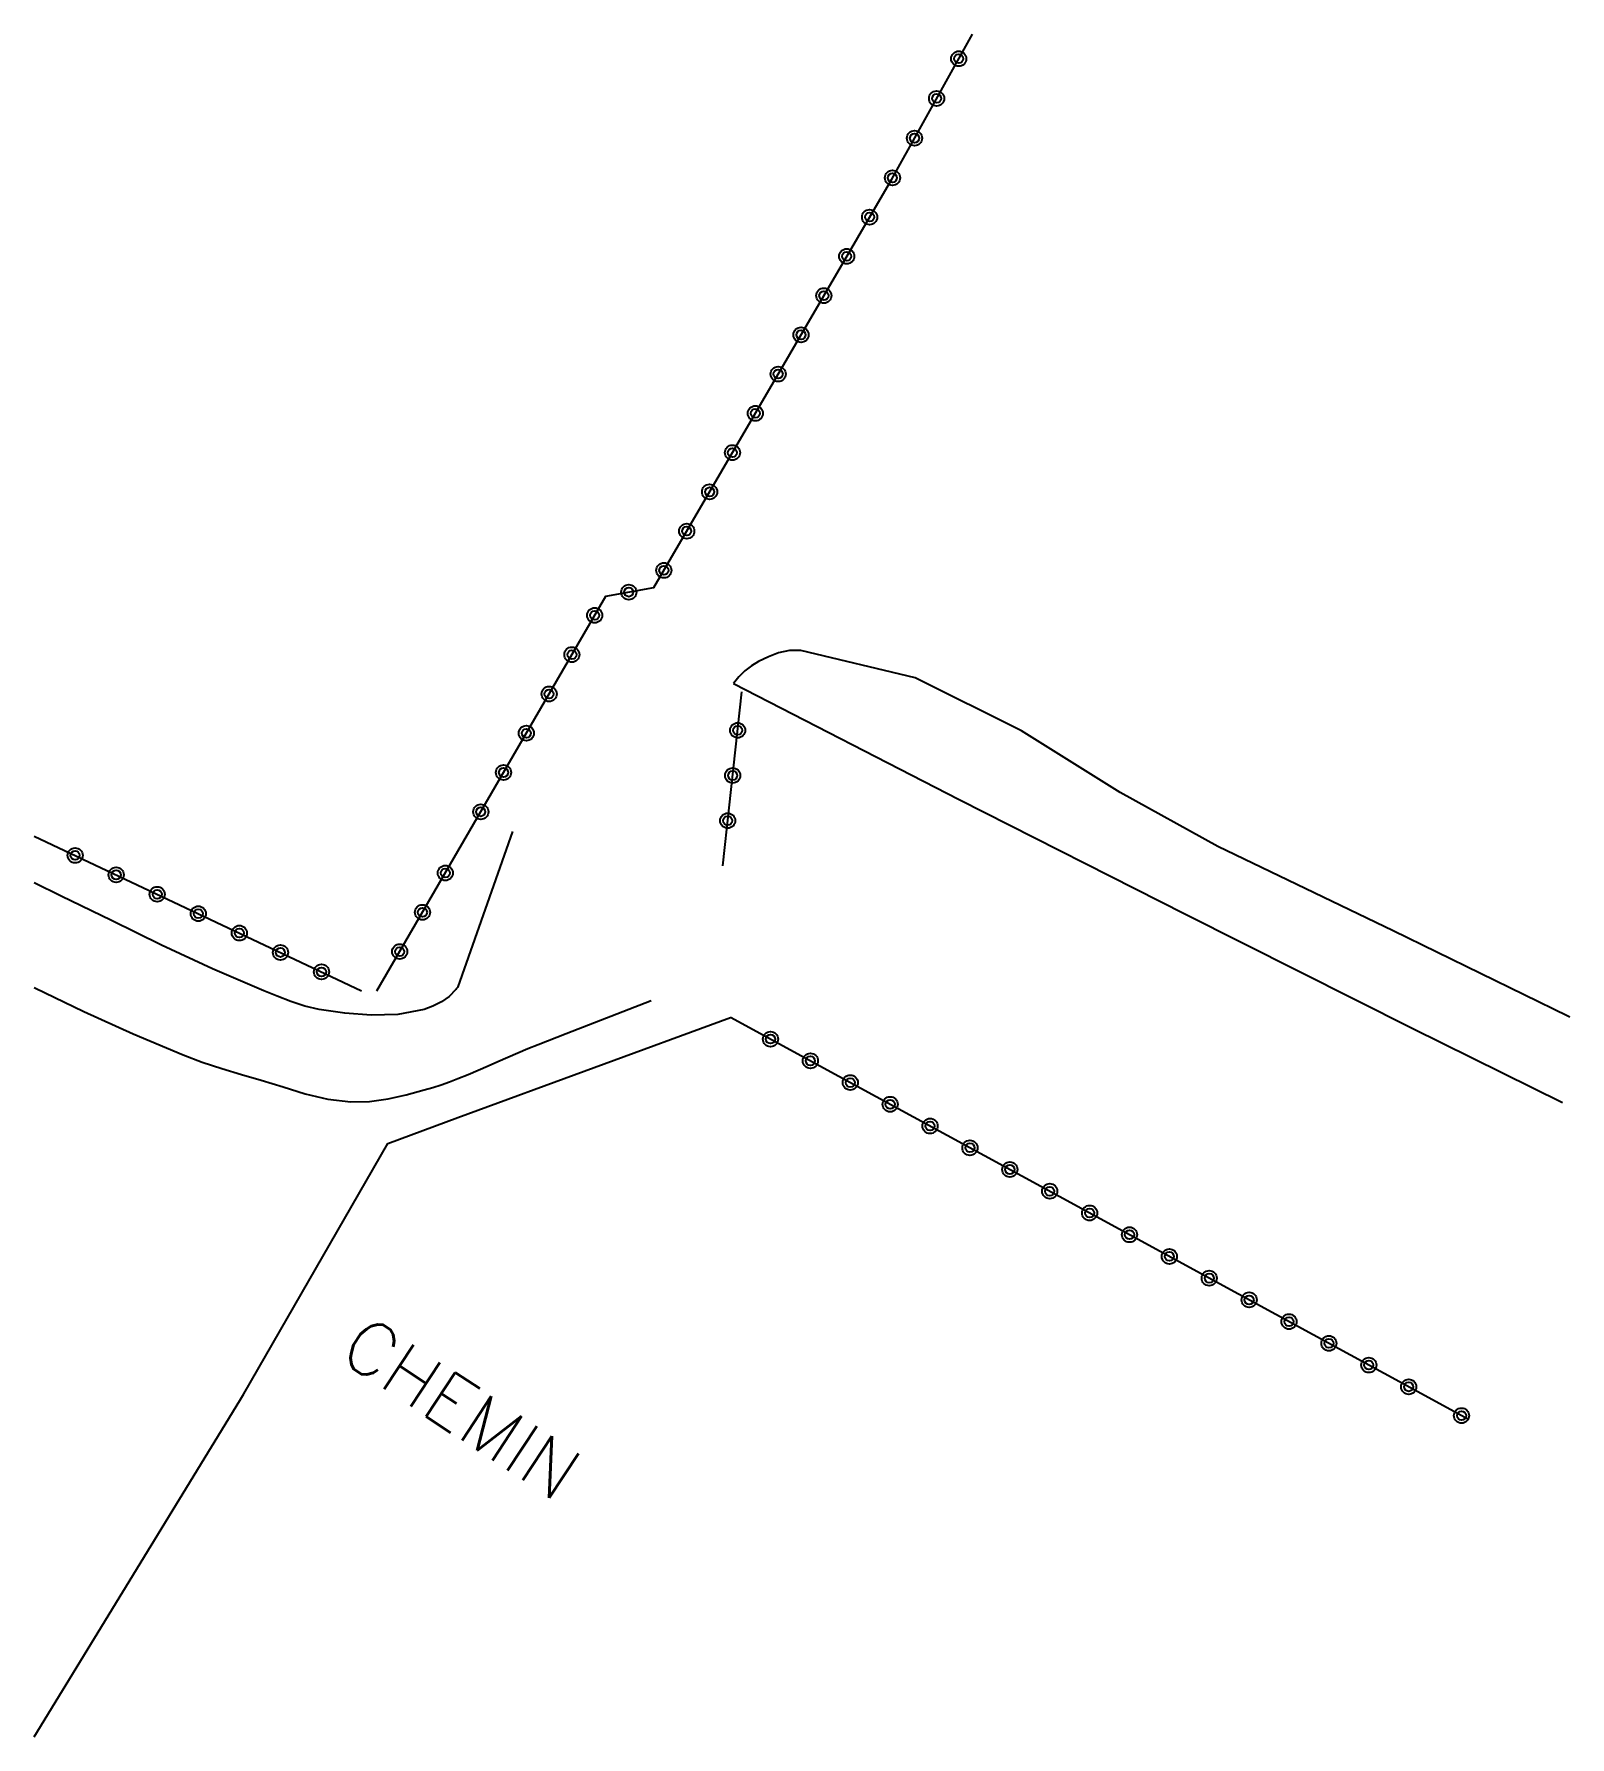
# Model space of a CAD drawing. Header units: millimetres. Extents: x 113000 to 114000, y 148000 to 148862.
# Drawn here: x 113000 to 113050.7, y 148159.7 to 148215.9 of the extents above; entities that cross this region are included whole.
import ezdxf

# ---------------------------------------------------------------- set-up
doc = ezdxf.new("R2010")
doc.units = ezdxf.units.MM
doc.layers.get('0').update_dxf_attribs({"linetype": 'CONTINUOUS'})
for name, color, linetype in [('W0071', 7, 'CONTINUOUS'), ('W0211', 2, 'CONTINUOUS'), ('W0214', 2, 'CONTINUOUS'), ('W0323', 7, 'CONTINUOUS'), ('W0330', 7, 'CONTINUOUS'), ('W0989', 7, 'CONTINUOUS')]:
    doc.layers.add(name, color=color, linetype=linetype)
doc.styles.get("Standard").update_dxf_attribs({"font": 'romans.shx', "width": 0.85})

msp = doc.modelspace()

# ---------------------------------------------------------------- texts
at = {"layer": 'W0989'}
msp.add_text('CHEMIN', height=1.75, rotation=326.6448, dxfattribs=at).set_placement((113010, 148172.187))

# ---------------------------------------------------------------- blocks, each defined once
blk = doc.blocks.new('t323o')
at = {"color": 0, "linetype": 'Continuous'}
for radius in [0.25, 0.15]:
    blk.add_circle((0, 0), radius, dxfattribs=at)

# ---------------------------------------------------------------- linework, layer by layer
at = {"layer": 'W0071'}
for points in [[(113015.804, 148189.566), (113014, 148184.445)], [(113014, 148184.445), (113013.982, 148184.422), (113013.964, 148184.399), (113013.945, 148184.376), (113013.927, 148184.353), (113013.708, 148184.126), (113013.453, 148183.941), (113013.175, 148183.799), (113012.882, 148183.694), (113012.015, 148183.527), (113011.136, 148183.502), (113010.267, 148183.574), (113009.413, 148183.697), (113008.941, 148183.803), (113008.482, 148183.955), (113008.034, 148184.131), (113007.59, 148184.311), (113005.888, 148185.035), (113004.213, 148185.818), (113002.553, 148186.629), (113000.893, 148187.439), (113000, 148187.875)], [(113000, 148184.424), (113000.031, 148184.409), (113001.642, 148183.631), (113003.271, 148182.889), (113004.92, 148182.195), (113005.557, 148181.955), (113006.202, 148181.742), (113006.853, 148181.545), (113007.506, 148181.358), (113008.228, 148181.14), (113008.955, 148180.913), (113009.7, 148180.73), (113010.461, 148180.642), (113011.08, 148180.659), (113011.691, 148180.746), (113012.291, 148180.88), (113012.882, 148181.037), (113013.165, 148181.12), (113013.446, 148181.211), (113013.724, 148181.309), (113014, 148181.413)], [(113014, 148181.413), (113014.334, 148181.547), (113014.665, 148181.687), (113014.994, 148181.83), (113015.322, 148181.976), (113015.651, 148182.122), (113015.98, 148182.266), (113016.311, 148182.406), (113016.644, 148182.541), (113017.575, 148182.906), (113018.508, 148183.268), (113019.441, 148183.628), (113020.376, 148183.985)]]:
    msp.add_lwpolyline(points, dxfattribs=at)
at = {"layer": 'W0211'}
msp.add_lwpolyline([(113050.724, 148183.443), (113050.653, 148183.477), (113044.88, 148186.288), (113039.096, 148189.074), (113035.869, 148190.863), (113032.608, 148192.892), (113029.1, 148194.643), (113025.321, 148195.549), (113024.951, 148195.544), (113024.591, 148195.469), (113024.25, 148195.343), (113023.926, 148195.186), (113023.69, 148195.042), (113023.472, 148194.871), (113023.277, 148194.675), (113023.105, 148194.458)], dxfattribs=at)
at = {"layer": 'W0214'}
msp.add_lwpolyline([(113023.105, 148194.458), (113030.554, 148190.629), (113038.022, 148186.836), (113045.508, 148183.079), (113050.474, 148180.617)], dxfattribs=at)
at = {"layer": 'W0323'}
for points in [[(113014, 148188.924), (113018.88, 148197.338), (113020.467, 148197.623), (113028.326, 148211.115), (113030.991, 148215.903)], [(113022.744, 148188.438), (113023.376, 148194.188)], [(113000, 148189.422), (113010.81, 148184.312)], [(113011.323, 148184.308), (113014, 148188.924)], [(113045.826, 148171), (113023.005, 148183.433)], [(113047.373, 148170.158), (113045.826, 148171)]]:
    msp.add_lwpolyline(points, dxfattribs=at)
at = {"layer": 'W0330'}
for points in [[(113014, 148180.124), (113023.005, 148183.433)], [(113006.923, 148171), (113011.685, 148179.273), (113014, 148180.124)], [(113000, 148159.672), (113006.798, 148170.783), (113006.923, 148171)]]:
    msp.add_lwpolyline(points, dxfattribs=at)

# ---------------------------------------------------------------- block references
at = {"layer": 'W0323'}
for p, rotation in [((113030.537, 148215.088), 60.90399003409114), ((113029.807, 148213.777), 60.90399003409114), ((113029.078, 148212.466), 60.90399003409114), ((113028.349, 148211.156), 60.90399003409114), ((113027.594, 148209.859), 59.7794854473973), ((113026.839, 148208.563), 59.7794854473973), ((113026.084, 148207.267), 59.7794854473973), ((113025.329, 148205.971), 59.7794854473973), ((113024.574, 148204.675), 59.7794854473973), ((113023.82, 148203.378), 59.7794854473973), ((113023.065, 148202.082), 59.7794854473973), ((113022.31, 148200.786), 59.7794854473973), ((113021.555, 148199.49), 59.7794854473973), ((113020.8, 148198.194), 59.7794854473973), ((113019.641, 148197.475), 10.18089173904963), ((113018.515, 148196.709), 59.88758300551088), ((113017.763, 148195.412), 59.88758300551088), ((113017.01, 148194.114), 59.88758300551088), ((113016.258, 148192.816), 59.88758300551088), ((113023.236, 148192.911), 83.72762423423754), ((113015.505, 148191.519), 59.88758300551088), ((113023.072, 148191.42), 83.72762423423754), ((113014.753, 148190.221), 59.88758300551088), ((113022.908, 148189.929), 83.72762423423754), ((113001.356, 148188.781), 334.6981101597229), ((113013.581, 148188.201), 59.88758300546792), ((113002.712, 148188.14), 334.6981101597229), ((113004.068, 148187.499), 334.6981101597229), ((113005.424, 148186.858), 334.6981101597229), ((113012.828, 148186.903), 59.88758300546792), ((113006.781, 148186.217), 334.6981101597229), ((113008.137, 148185.576), 334.6981101597229), ((113012.076, 148185.606), 59.88758300546792), ((113009.493, 148184.935), 334.6981101597229), ((113024.322, 148182.715), 151.4186008537878), ((113025.639, 148181.998), 151.4186008537878), ((113026.957, 148181.28), 151.4186008537878), ((113028.274, 148180.563), 151.4186008537878), ((113029.591, 148179.845), 151.4186008537878), ((113030.908, 148179.127), 151.4186008537878), ((113032.225, 148178.41), 151.4186008537878), ((113033.543, 148177.692), 151.4186008537878), ((113034.86, 148176.975), 151.4186008537878), ((113036.177, 148176.257), 151.4186008537878), ((113037.494, 148175.539), 151.4186008537878), ((113038.811, 148174.822), 151.4186008537878), ((113040.129, 148174.104), 151.4186008537878), ((113041.446, 148173.386), 151.4186008537878), ((113042.763, 148172.669), 151.4186008537878), ((113044.08, 148171.951), 151.4186008537878), ((113045.398, 148171.234), 151.4186008537878), ((113047.144, 148170.282), 151.4186008538569)]:
    msp.add_blockref('t323o', p, dxfattribs=dict(at, rotation=rotation))

msp.set_redraw_order([(e.dxf.handle, doc.entitydb.next_handle()) for e in msp.query("TEXT MTEXT ATTDEF DIMENSION ARC_DIMENSION")])  # texts and dimensions are drawn at this point

doc.saveas('drawing.dxf')
